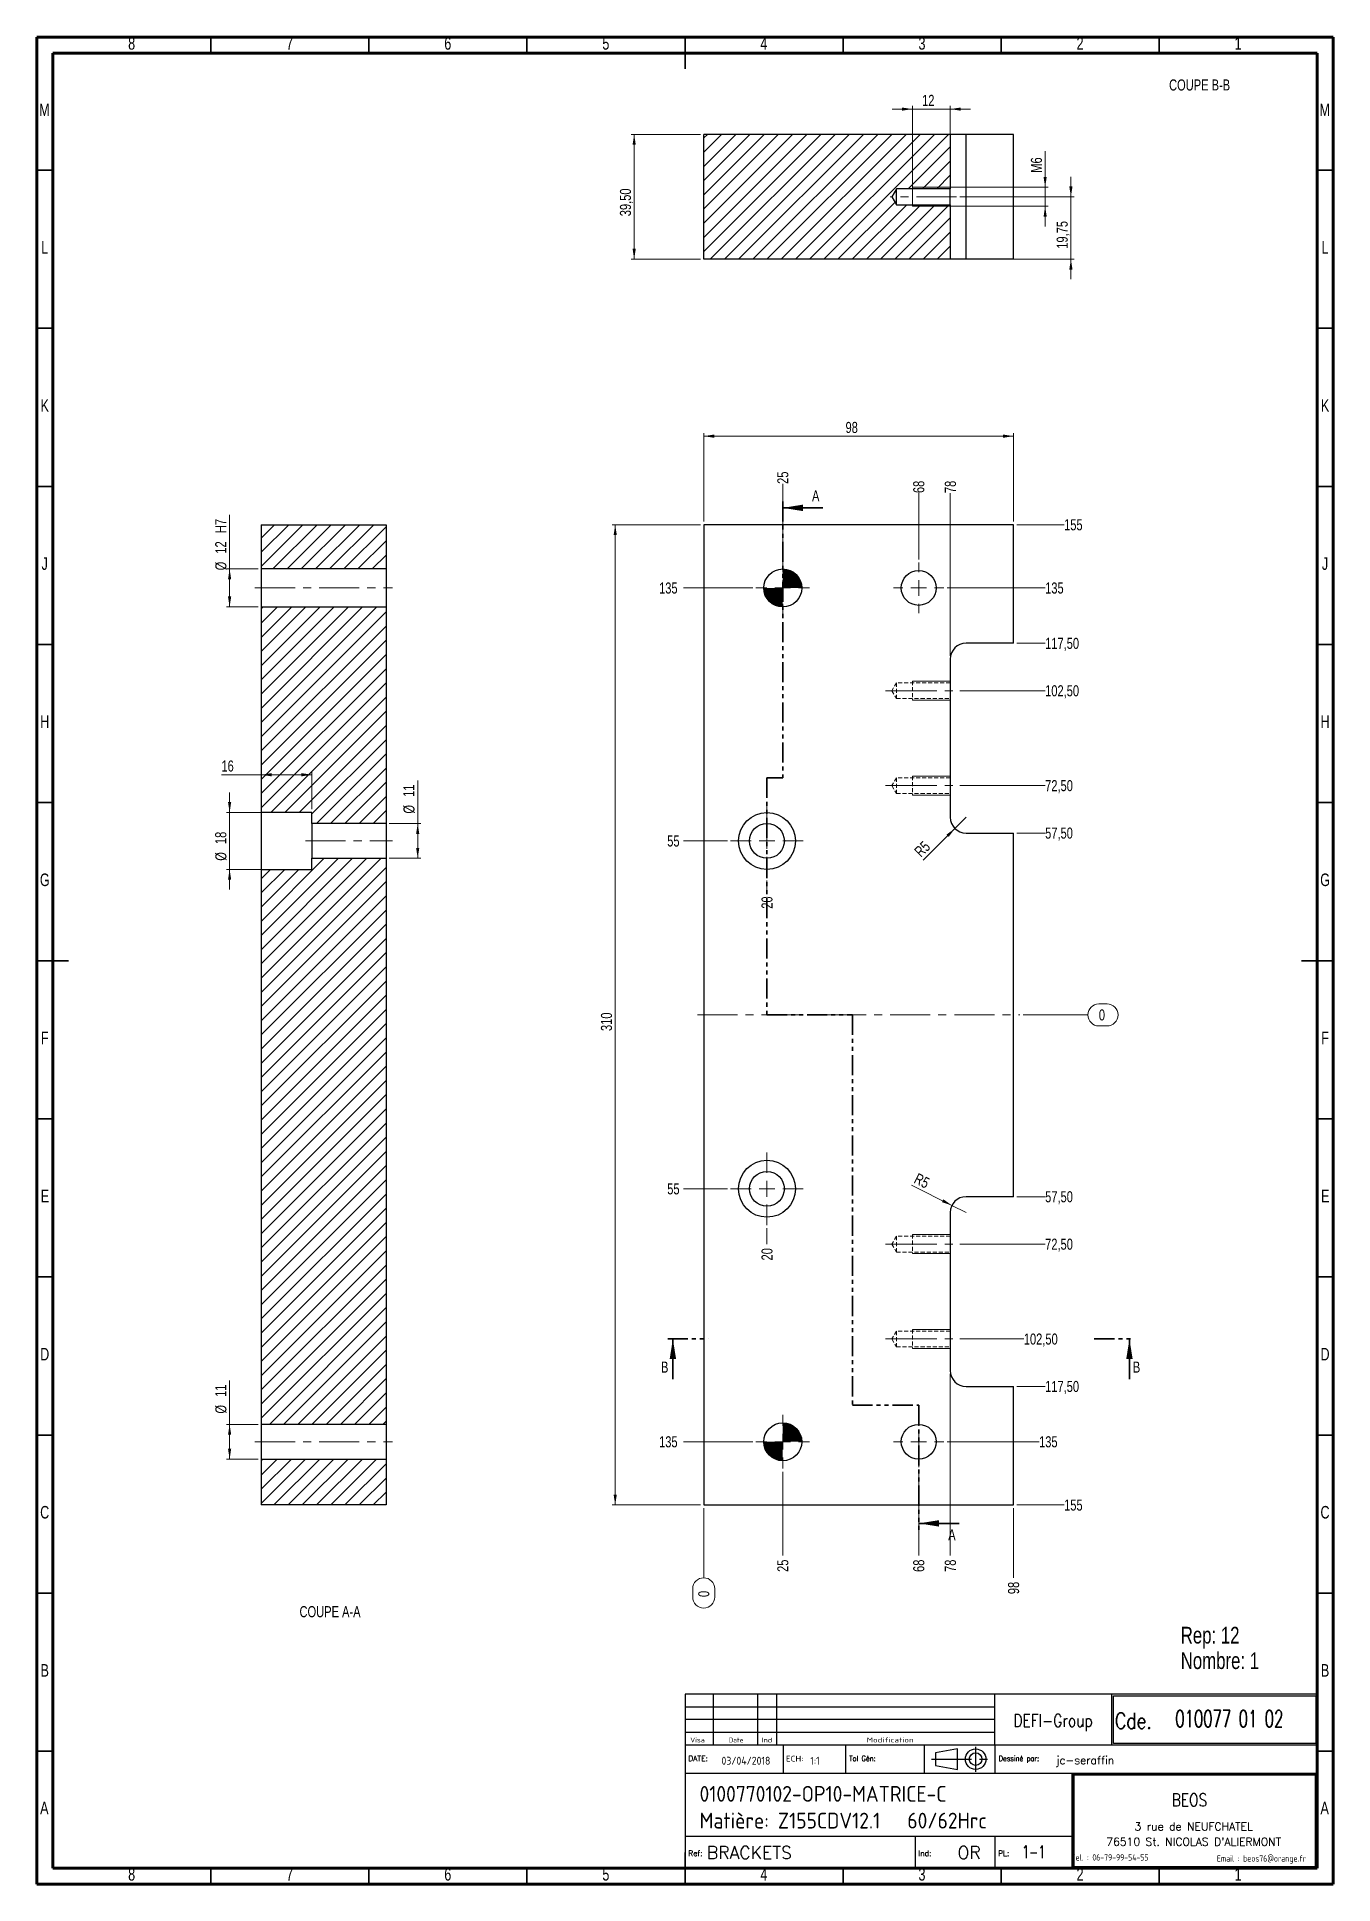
# Model space of a CAD drawing. Header units: millimetres. Extents: x 5 to 415, y 5 to 589.
import ezdxf

# ---------------------------------------------------------------- set-up
doc = ezdxf.new("R2010")
doc.units = ezdxf.units.MM
for name, pattern in [('CENTERX2', [20.32, 12.7, -2.54, 2.54, -2.54]), ('HIDDEN', [1.905, 1.27, -0.635]), ('PHANTOM', [12.7, 6.35, -1.27, 1.27, -1.27, 1.27, -1.27])]:
    doc.linetypes.add(name, pattern=pattern)
doc.layers.add('DIMENSIONS', color=176, linetype='Continuous')
doc.styles.add('SLDTEXTSTYLE0', font='TXT', dxfattribs={"width": 0.75})
doc.styles.add('SLDTEXTSTYLE1', font='ISOCP')
doc.styles.add('SLDTEXTSTYLE10', font='ISOCP', dxfattribs={"width": 1.147311})
doc.styles.add('SLDTEXTSTYLE11', font='ISOCP', dxfattribs={"width": 1.385904})
doc.styles.add('SLDTEXTSTYLE12', font='ISOCP', dxfattribs={"width": 1.246461})
doc.styles.add('SLDTEXTSTYLE13', font='ROMAND')
doc.styles.add('SLDTEXTSTYLE2', font='ROMANT', dxfattribs={"width": 0.8})
doc.styles.add('SLDTEXTSTYLE3', font='ISOCP', dxfattribs={"width": 0.8})
doc.styles.add('SLDTEXTSTYLE4', font='ROMANS', dxfattribs={"width": 0.8})
doc.styles.add('SLDTEXTSTYLE5', font='ROMANT')
doc.styles.add('SLDTEXTSTYLE6', font='ROMANS')
doc.styles.add('SLDTEXTSTYLE7', font='ROMANT', dxfattribs={"width": 0.65})
doc.styles.add('SLDTEXTSTYLE8', font='ISOCP', dxfattribs={"width": 1.446157})
doc.styles.add('SLDTEXTSTYLE9', font='ISOCP', dxfattribs={"width": 1.294402})
doc.dimstyles.new('SLDDIMSTYLE0', dxfattribs={"dimtxt": 3.5, "dimasz": 3.302, "dimexe": 0, "dimexo": 0.0625, "dimgap": 0.875, "dimtad": 0, "dimtih": 1, "dimtoh": 1, "dimdec": 0, "dimrnd": 1e-09, "dimdsep": 46, "dimtxsty": 'SLDTEXTSTYLE0', "dimblk1": 'NONE', "dimblk2": 'NONE', "dimsah": 1, "dimcen": 0.09, "dimadec": 0, "dimazin": 2, "dimtfac": 1, "dimtdec": 0, "dimtofl": 0, "dimtmove": 0, "dimatfit": 3, "dimldrblk": 'NONE', "dimfxl": 1, "dimfrac": 2, "dimtolj": 1, "dimtzin": 12, "dimarcsym": 0})
doc.dimstyles.new('SLDDIMSTYLE1', dxfattribs={"dimtxt": 3.5, "dimasz": 3.302, "dimexe": 0, "dimexo": 0.0625, "dimgap": 0.875, "dimtad": 0, "dimtih": 1, "dimtoh": 1, "dimrnd": 1e-09, "dimzin": 12, "dimdsep": 46, "dimtxsty": 'SLDTEXTSTYLE0', "dimblk1": 'NONE', "dimblk2": 'NONE', "dimsah": 1, "dimcen": 0.09, "dimadec": 0, "dimazin": 3, "dimtfac": 1, "dimtofl": 0, "dimtmove": 0, "dimatfit": 3, "dimldrblk": 'NONE', "dimfxl": 1, "dimfrac": 2, "dimtolj": 1, "dimtzin": 12, "dimarcsym": 0})
doc.dimstyles.new('SLDDIMSTYLE2', dxfattribs={"dimtxt": 3.5, "dimasz": 3.302, "dimexe": 0, "dimexo": 0.0625, "dimgap": 0.875, "dimtad": 1, "dimrnd": 1e-09, "dimzin": 12, "dimdsep": 46, "dimtxsty": 'SLDTEXTSTYLE0', "dimsah": 1, "dimcen": 0.09, "dimadec": 0, "dimazin": 3, "dimtfac": 1, "dimtofl": 0, "dimtmove": 0, "dimatfit": 3, "dimfxl": 1, "dimfrac": 2, "dimtolj": 1, "dimtzin": 12, "dimarcsym": 0})
doc.dimstyles.new('SLDDIMSTYLE3', dxfattribs={"dimtxt": 3.5, "dimasz": 3.302, "dimexe": 0, "dimexo": 0.0625, "dimgap": 0.875, "dimtad": 1, "dimrnd": 1e-09, "dimzin": 12, "dimdsep": 46, "dimtxsty": 'SLDTEXTSTYLE0', "dimsah": 1, "dimcen": 0, "dimadec": 0, "dimazin": 3, "dimtfac": 1, "dimtofl": 0, "dimtmove": 0, "dimatfit": 3, "dimfxl": 1, "dimfrac": 2, "dimtolj": 1, "dimtzin": 12, "dimarcsym": 0})
doc.dimstyles.new('SLDDIMSTYLE4', dxfattribs={"dimtxt": 3.5, "dimasz": 3.302, "dimexe": 0, "dimexo": 0.0625, "dimgap": 0.875, "dimtad": 1, "dimrnd": 1e-09, "dimzin": 12, "dimdsep": 46, "dimtxsty": 'SLDTEXTSTYLE0', "dimsah": 1, "dimcen": 0.09, "dimadec": 0, "dimazin": 3, "dimtfac": 1, "dimtmove": 0, "dimatfit": 0, "dimfxl": 1, "dimfrac": 2, "dimtolj": 1, "dimtzin": 12, "dimarcsym": 0})

msp = doc.modelspace()

# ---------------------------------------------------------------- texts
at = {"color": 7, "linetype": 'Continuous', "lineweight": 0, "attachment_point": 2, "style": 'SLDTEXTSTYLE0'}
for s, insert, char_height in [('8', (34.96, 589.06), 3.969), ('7', (84.96, 589.06), 3.969), ('6', (134.96, 589.06), 3.969), ('5', (184.96, 589.06), 3.969), ('4', (234.96, 589.06), 3.969), ('3', (284.96, 589.06), 3.969), ('2', (334.96, 589.06), 3.969), ('1', (384.96, 589.06), 3.969), ('COUPE B-B', (372.782, 575.684), 3.5), ('M', (7.362, 568.06), 3.969), ('M', (412.362, 568.06), 3.969), ('L', (7.455, 524.56), 3.969), ('L', (412.455, 524.56), 3.969), ('K', (7.489, 474.56), 3.969), ('K', (412.489, 474.56), 3.969), ('J', (7.465, 424.56), 3.969), ('J', (412.465, 424.56), 3.969), ('H', (7.49, 374.56), 3.969), ('H', (412.49, 374.56), 3.969), ('G', (7.487, 324.56), 3.969), ('G', (412.487, 324.56), 3.969), ('F', (7.458, 274.56), 3.969), ('F', (412.458, 274.56), 3.969), ('E', (7.508, 224.56), 3.969), ('E', (412.508, 224.56), 3.969), ('D', (7.453, 174.56), 3.969), ('D', (412.453, 174.56), 3.969), ('C', (7.459, 124.56), 3.969), ('C', (412.459, 124.56), 3.969), ('COUPE A-A', (97.718, 92.888), 3.5), ('B', (7.471, 74.56), 3.969), ('B', (412.471, 74.56), 3.969), ('A', (7.34, 31.06), 3.969), ('A', (412.34, 31.06), 3.969), ('8', (34.96, 10.06), 3.969), ('7', (84.96, 10.06), 3.969), ('6', (134.96, 10.06), 3.969), ('5', (184.96, 10.06), 3.969), ('4', (234.96, 10.06), 3.969), ('3', (284.96, 10.06), 3.969), ('2', (334.96, 10.06), 3.969), ('1', (384.96, 10.06), 3.969)]:
    msp.add_mtext(s, dxfattribs=dict(at, insert=insert, char_height=char_height))
at = {"color": 7, "linetype": 'Continuous', "char_height": 3.5, "attachment_point": 1, "style": 'SLDTEXTSTYLE0'}
for s, insert in [('A', (250.181, 445.747)), ('B', (202.422, 170.22)), ('B', (351.658, 170.22)), ('A', (293.259, 117.21))]:
    msp.add_mtext(s, dxfattribs=dict(at, insert=insert))
at = {"layer": 'DIMENSIONS'}
for s, insert, char_height, attachment_point, style in [('DEFI-Group', (326.42, 58.701), 4, 2, 'SLDTEXTSTYLE2'), ('Cde.', (346, 59.126), 5, 1, 'SLDTEXTSTYLE2'), ('010077 01 02', (365.078, 59.94), 5.29167, 1, 'SLDTEXTSTYLE7'), ('Visa', (211.655, 51.348), 1.5671, 1, 'SLDTEXTSTYLE12'), ('Date', (223.824, 51.283), 1.4924, 1, 'SLDTEXTSTYLE10'), ('Ind', (234.254, 51.283), 1.4924, 1, 'SLDTEXTSTYLE11'), ('Modification', (267.489, 51.348), 1.56705, 1, 'SLDTEXTSTYLE8'), ('DATE:', (211.034, 45.598), 1.7277, 1, 'SLDTEXTSTYLE6'), ('03/04/2018', (221.533, 45.253), 2.5, 1, 'SLDTEXTSTYLE1'), ('ECH:', (241.911, 45.56), 1.8141, 1, 'SLDTEXTSTYLE9'), ('1:1', (249.62, 45.24), 2.5, 1, 'SLDTEXTSTYLE1'), ('Tol Gén:', (261.952, 45.598), 1.7277, 1, 'SLDTEXTSTYLE4'), ('Dessiné par:', (309.221, 45.598), 1.72768, 1, 'SLDTEXTSTYLE4'), ('jc-seraffin', (327.355, 45.42), 2.5, 1, 'SLDTEXTSTYLE5'), ('0100770102-OP10-MATRICE-C', (214.603, 36.024), 5, 1, 'SLDTEXTSTYLE1'), ('BEOS', (369.571, 33.595), 4, 2, 'SLDTEXTSTYLE2'), ('Matière: Z155CDV12.1   60/62Hrc', (214.603, 27.564), 5, 1, 'SLDTEXTSTYLE1'), ('3 rue de NEUFCHATEL', (370.909, 24.448), 2.5, 2, 'SLDTEXTSTYLE13'), ("76510 St. NICOLAS D'ALIERMONT", (370.903, 19.623), 2.5, 2, 'SLDTEXTSTYLE13'), ('Ref:', (211.034, 15.598), 1.7277, 1, 'SLDTEXTSTYLE6'), ('BRACKETS', (216.904, 16.951), 4, 1, 'SLDTEXTSTYLE5'), ('Ind:', (283.826, 15.598), 1.7277, 1, 'SLDTEXTSTYLE6'), ('OR', (296.194, 16.951), 4, 1, 'SLDTEXTSTYLE5'), ('PL:', (309.034, 15.598), 1.7277, 1, 'SLDTEXTSTYLE6'), ('1-1', (316.651, 17.173), 4, 1, 'SLDTEXTSTYLE7'), ('Tel. : 06-79-99-54-55', (344.36, 14.429), 2, 2, 'SLDTEXTSTYLE3'), ('Email : beos76@orange.fr', (392.372, 14.097), 2, 2, 'SLDTEXTSTYLE3')]:
    msp.add_mtext(s, dxfattribs=dict(at, insert=insert, char_height=char_height, attachment_point=attachment_point, style=style))

# ---------------------------------------------------------------- blocks, each defined once
blk = doc.blocks.new('SW_NOTE_0')
at = {"color": 0, "linetype": 'Continuous', "lineweight": 0, "char_height": 5.292, "attachment_point": 1, "style": 'SLDTEXTSTYLE0'}
for s, insert in [('Rep: 12', (0, 6.82)), ('Nombre: 1', (0, -1.23))]:
    blk.add_mtext(s, dxfattribs=dict(at, insert=insert))
blk = doc.blocks.new('_D')
at = {"color": 7, "linetype": 'Continuous', "lineweight": 18}
for p, q in [((340.91, 283.36), (343.5, 283.36)), ((316.92, 279.87), (337.42, 279.87)), ((343.5, 276.38), (340.91, 276.38))]:
    blk.add_line(p, q, dxfattribs=at)
for centre, start, end in [((340.91, 279.87), 90, 270), ((343.5, 279.87), 270, 90)]:
    blk.add_arc(centre, 3.49, start, end, dxfattribs=at)
at = {"color": 7, "linetype": 'Continuous', "lineweight": 18, "insert": (340.91, 281.6), "char_height": 3.5, "attachment_point": 1, "style": 'SLDTEXTSTYLE0'}
blk.add_mtext('0', dxfattribs=at)
blk = doc.blocks.new('_None')
blk = doc.blocks.new('_D_1')
at = {"color": 7, "linetype": 'Continuous', "lineweight": 18}
blk.add_line((223.42, 224.87), (209.56, 224.87), dxfattribs=at)
at = {"color": 7, "linetype": 'Continuous', "lineweight": 18, "insert": (204.38, 226.6), "char_height": 3.5, "attachment_point": 1, "style": 'SLDTEXTSTYLE0'}
blk.add_mtext('55', dxfattribs=at)
blk = doc.blocks.new('_D_2')
at = {"color": 7, "linetype": 'Continuous', "lineweight": 18}
blk.add_line((314.92, 222.37), (323.92, 222.37), dxfattribs=at)
at = {"color": 7, "linetype": 'Continuous', "lineweight": 18, "insert": (323.92, 224.1), "char_height": 3.5, "attachment_point": 1, "style": 'SLDTEXTSTYLE0'}
blk.add_mtext('57,50', dxfattribs=at)
blk = doc.blocks.new('_D_3')
at = {"color": 7, "linetype": 'Continuous', "lineweight": 18}
blk.add_line((296.92, 207.37), (323.92, 207.37), dxfattribs=at)
at = {"color": 7, "linetype": 'Continuous', "lineweight": 18, "insert": (323.92, 209.1), "char_height": 3.5, "attachment_point": 1, "style": 'SLDTEXTSTYLE0'}
blk.add_mtext('72,50', dxfattribs=at)
blk = doc.blocks.new('_D_4')
at = {"color": 7, "linetype": 'Continuous', "lineweight": 18}
blk.add_line((296.92, 177.37), (317.17, 177.37), dxfattribs=at)
at = {"color": 7, "linetype": 'Continuous', "lineweight": 18, "insert": (317.17, 179.1), "char_height": 3.5, "attachment_point": 1, "style": 'SLDTEXTSTYLE0'}
blk.add_mtext('102,50', dxfattribs=at)
blk = doc.blocks.new('_D_5')
at = {"color": 7, "linetype": 'Continuous', "lineweight": 18}
blk.add_line((314.92, 162.37), (323.92, 162.37), dxfattribs=at)
at = {"color": 7, "linetype": 'Continuous', "lineweight": 18, "insert": (323.92, 164.1), "char_height": 3.5, "attachment_point": 1, "style": 'SLDTEXTSTYLE0'}
blk.add_mtext('117,50', dxfattribs=at)
blk = doc.blocks.new('_D_6')
at = {"color": 7, "linetype": 'Continuous', "lineweight": 18}
blk.add_line((292.92, 144.87), (322, 144.87), dxfattribs=at)
at = {"color": 7, "linetype": 'Continuous', "lineweight": 18, "insert": (322, 146.6), "char_height": 3.5, "attachment_point": 1, "style": 'SLDTEXTSTYLE0'}
blk.add_mtext('135', dxfattribs=at)
blk = doc.blocks.new('_D_7')
at = {"color": 7, "linetype": 'Continuous', "lineweight": 18}
blk.add_line((231.42, 144.87), (209.56, 144.87), dxfattribs=at)
at = {"color": 7, "linetype": 'Continuous', "lineweight": 18, "insert": (201.8, 146.6), "char_height": 3.5, "attachment_point": 1, "style": 'SLDTEXTSTYLE0'}
blk.add_mtext('135', dxfattribs=at)
blk = doc.blocks.new('_D_8')
at = {"color": 7, "linetype": 'Continuous', "lineweight": 18}
blk.add_line((314.92, 124.87), (329.92, 124.87), dxfattribs=at)
at = {"color": 7, "linetype": 'Continuous', "lineweight": 18, "insert": (329.92, 126.6), "char_height": 3.5, "attachment_point": 1, "style": 'SLDTEXTSTYLE0'}
blk.add_mtext('155', dxfattribs=at)
blk = doc.blocks.new('_D_9')
at = {"color": 7, "linetype": 'Continuous', "lineweight": 18}
blk.add_line((223.42, 334.87), (209.56, 334.87), dxfattribs=at)
at = {"color": 7, "linetype": 'Continuous', "lineweight": 18, "insert": (204.38, 336.6), "char_height": 3.5, "attachment_point": 1, "style": 'SLDTEXTSTYLE0'}
blk.add_mtext('55', dxfattribs=at)
blk = doc.blocks.new('_D_10')
at = {"color": 7, "linetype": 'Continuous', "lineweight": 18}
blk.add_line((314.92, 337.37), (323.92, 337.37), dxfattribs=at)
at = {"color": 7, "linetype": 'Continuous', "lineweight": 18, "insert": (323.92, 339.1), "char_height": 3.5, "attachment_point": 1, "style": 'SLDTEXTSTYLE0'}
blk.add_mtext('57,50', dxfattribs=at)
blk = doc.blocks.new('_D_11')
at = {"color": 7, "linetype": 'Continuous', "lineweight": 18}
blk.add_line((296.92, 352.37), (323.92, 352.37), dxfattribs=at)
at = {"color": 7, "linetype": 'Continuous', "lineweight": 18, "insert": (323.92, 354.1), "char_height": 3.5, "attachment_point": 1, "style": 'SLDTEXTSTYLE0'}
blk.add_mtext('72,50', dxfattribs=at)
blk = doc.blocks.new('_D_12')
at = {"color": 7, "linetype": 'Continuous', "lineweight": 18}
blk.add_line((296.92, 382.37), (323.92, 382.37), dxfattribs=at)
at = {"color": 7, "linetype": 'Continuous', "lineweight": 18, "insert": (323.92, 384.1), "char_height": 3.5, "attachment_point": 1, "style": 'SLDTEXTSTYLE0'}
blk.add_mtext('102,50', dxfattribs=at)
blk = doc.blocks.new('_D_13')
at = {"color": 7, "linetype": 'Continuous', "lineweight": 18}
blk.add_line((314.92, 397.37), (323.92, 397.37), dxfattribs=at)
at = {"color": 7, "linetype": 'Continuous', "lineweight": 18, "insert": (323.92, 399.1), "char_height": 3.5, "attachment_point": 1, "style": 'SLDTEXTSTYLE0'}
blk.add_mtext('117,50', dxfattribs=at)
blk = doc.blocks.new('_D_14')
at = {"color": 7, "linetype": 'Continuous', "lineweight": 18}
blk.add_line((231.42, 414.87), (209.56, 414.87), dxfattribs=at)
at = {"color": 7, "linetype": 'Continuous', "lineweight": 18, "insert": (201.8, 416.6), "char_height": 3.5, "attachment_point": 1, "style": 'SLDTEXTSTYLE0'}
blk.add_mtext('135', dxfattribs=at)
blk = doc.blocks.new('_D_15')
at = {"color": 7, "linetype": 'Continuous', "lineweight": 18}
blk.add_line((292.92, 414.87), (323.92, 414.87), dxfattribs=at)
at = {"color": 7, "linetype": 'Continuous', "lineweight": 18, "insert": (323.92, 416.6), "char_height": 3.5, "attachment_point": 1, "style": 'SLDTEXTSTYLE0'}
blk.add_mtext('135', dxfattribs=at)
blk = doc.blocks.new('_D_16')
at = {"color": 7, "linetype": 'Continuous', "lineweight": 18}
blk.add_line((314.92, 434.87), (329.92, 434.87), dxfattribs=at)
at = {"color": 7, "linetype": 'Continuous', "lineweight": 18, "insert": (329.92, 436.6), "char_height": 3.5, "attachment_point": 1, "style": 'SLDTEXTSTYLE0'}
blk.add_mtext('155', dxfattribs=at)
blk = doc.blocks.new('_D_17')
at = {"color": 7, "linetype": 'Continuous', "lineweight": 18}
for p, q in [((215.92, 123.87), (215.92, 101.85)), ((212.43, 95.77), (212.43, 98.36)), ((219.41, 98.36), (219.41, 95.77))]:
    blk.add_line(p, q, dxfattribs=at)
for centre, start, end in [((215.92, 98.36), 0, 180), ((215.92, 95.77), 180, 0)]:
    blk.add_arc(centre, 3.49, start, end, dxfattribs=at)
at = {"color": 7, "linetype": 'Continuous', "lineweight": 18, "insert": (214.19, 95.77), "char_height": 3.5, "attachment_point": 1, "rotation": 90, "style": 'SLDTEXTSTYLE0'}
blk.add_mtext('0', dxfattribs=at)
blk = doc.blocks.new('_D_18')
at = {"color": 7, "linetype": 'Continuous', "lineweight": 18}
blk.add_line((235.92, 212.37), (235.92, 207.37), dxfattribs=at)
at = {"color": 7, "linetype": 'Continuous', "lineweight": 18, "insert": (234.19, 202.2), "char_height": 3.5, "attachment_point": 1, "rotation": 90, "style": 'SLDTEXTSTYLE0'}
blk.add_mtext('20', dxfattribs=at)
blk = doc.blocks.new('_D_19')
at = {"color": 7, "linetype": 'Continuous', "lineweight": 18}
blk.add_line((235.92, 322.37), (235.92, 318.6), dxfattribs=at)
at = {"color": 7, "linetype": 'Continuous', "lineweight": 18, "insert": (234.19, 313.43), "char_height": 3.5, "attachment_point": 1, "rotation": 90, "style": 'SLDTEXTSTYLE0'}
blk.add_mtext('20', dxfattribs=at)
blk = doc.blocks.new('_D_20')
at = {"color": 7, "linetype": 'Continuous', "lineweight": 18}
blk.add_line((240.92, 135.37), (240.92, 108.87), dxfattribs=at)
at = {"color": 7, "linetype": 'Continuous', "lineweight": 18, "insert": (239.19, 103.7), "char_height": 3.5, "attachment_point": 1, "rotation": 90, "style": 'SLDTEXTSTYLE0'}
blk.add_mtext('25', dxfattribs=at)
blk = doc.blocks.new('_D_21')
at = {"color": 7, "linetype": 'Continuous', "lineweight": 18}
blk.add_line((240.92, 424.37), (240.92, 447.77), dxfattribs=at)
at = {"color": 7, "linetype": 'Continuous', "lineweight": 18, "insert": (239.19, 447.77), "char_height": 3.5, "attachment_point": 1, "rotation": 90, "style": 'SLDTEXTSTYLE0'}
blk.add_mtext('25', dxfattribs=at)
blk = doc.blocks.new('_D_22')
at = {"color": 7, "linetype": 'Continuous', "lineweight": 18}
blk.add_line((283.92, 135.87), (283.92, 108.87), dxfattribs=at)
at = {"color": 7, "linetype": 'Continuous', "lineweight": 18, "insert": (282.19, 103.7), "char_height": 3.5, "attachment_point": 1, "rotation": 90, "style": 'SLDTEXTSTYLE0'}
blk.add_mtext('68', dxfattribs=at)
blk = doc.blocks.new('_D_23')
at = {"color": 7, "linetype": 'Continuous', "lineweight": 18}
blk.add_line((283.92, 423.87), (283.92, 444.87), dxfattribs=at)
at = {"color": 7, "linetype": 'Continuous', "lineweight": 18, "insert": (282.19, 444.87), "char_height": 3.5, "attachment_point": 1, "rotation": 90, "style": 'SLDTEXTSTYLE0'}
blk.add_mtext('68', dxfattribs=at)
blk = doc.blocks.new('_D_24')
at = {"color": 7, "linetype": 'Continuous', "lineweight": 18}
blk.add_line((293.92, 166.37), (293.92, 108.87), dxfattribs=at)
at = {"color": 7, "linetype": 'Continuous', "lineweight": 18, "insert": (292.19, 103.7), "char_height": 3.5, "attachment_point": 1, "rotation": 90, "style": 'SLDTEXTSTYLE0'}
blk.add_mtext('78', dxfattribs=at)
blk = doc.blocks.new('_D_25')
at = {"color": 7, "linetype": 'Continuous', "lineweight": 18}
blk.add_line((293.92, 393.37), (293.92, 444.87), dxfattribs=at)
at = {"color": 7, "linetype": 'Continuous', "lineweight": 18, "insert": (292.19, 444.87), "char_height": 3.5, "attachment_point": 1, "rotation": 90, "style": 'SLDTEXTSTYLE0'}
blk.add_mtext('78', dxfattribs=at)
blk = doc.blocks.new('_D_26')
at = {"color": 7, "linetype": 'Continuous', "lineweight": 18}
blk.add_line((313.92, 123.87), (313.92, 101.85), dxfattribs=at)
at = {"color": 7, "linetype": 'Continuous', "lineweight": 18, "insert": (312.19, 96.68), "char_height": 3.5, "attachment_point": 1, "rotation": 90, "style": 'SLDTEXTSTYLE0'}
blk.add_mtext('98', dxfattribs=at)
blk = doc.blocks.new('_D_27')
at = {"color": 7, "linetype": 'Continuous', "lineweight": 18}
for p, q in [((215.92, 435.87), (215.92, 463.87)), ((313.92, 462.87), (215.92, 462.87)), ((313.92, 435.87), (313.92, 463.87))]:
    blk.add_line(p, q, dxfattribs=at)
for points in [[(215.92, 462.87), (219.23, 462.36), (219.23, 463.38)], [(313.92, 462.87), (310.62, 463.38), (310.62, 462.36)]]:
    blk.add_solid(points, dxfattribs=at)
at = {"color": 7, "linetype": 'Continuous', "lineweight": 18, "insert": (260.78, 467.38), "char_height": 3.5, "attachment_point": 1, "style": 'SLDTEXTSTYLE0'}
blk.add_mtext('98', dxfattribs=at)
blk = doc.blocks.new('_D_28')
at = {"color": 7, "linetype": 'Continuous', "lineweight": 18}
for p, q in [((214.92, 434.87), (186.92, 434.87)), ((187.92, 434.87), (187.92, 124.87)), ((214.92, 124.87), (186.92, 124.87))]:
    blk.add_line(p, q, dxfattribs=at)
for points in [[(187.92, 434.87), (187.42, 431.57), (188.43, 431.57)], [(187.92, 124.87), (188.43, 128.17), (187.42, 128.17)]]:
    blk.add_solid(points, dxfattribs=at)
at = {"color": 7, "linetype": 'Continuous', "lineweight": 18, "insert": (183.41, 274.76), "char_height": 3.5, "attachment_point": 1, "rotation": 90, "style": 'SLDTEXTSTYLE0'}
blk.add_mtext('310', dxfattribs=at)
blk = doc.blocks.new('_D_29')
at = {"color": 7, "linetype": 'Continuous', "lineweight": 18}
for q in [(285.37, 328.82), (298.92, 342.37)]:
    blk.add_line((295.39, 338.83), q, dxfattribs=at)
blk.add_solid([(295.39, 338.83), (292.69, 336.86), (293.41, 336.14)], dxfattribs=at)
at = {"color": 7, "linetype": 'Continuous', "lineweight": 18, "insert": (282.21, 331.98), "char_height": 3.5, "attachment_point": 1, "rotation": 45, "style": 'SLDTEXTSTYLE0'}
blk.add_mtext('R5', dxfattribs=at)
blk = doc.blocks.new('_D_30')
at = {"color": 7, "linetype": 'Continuous', "lineweight": 18}
for q in [(281.7, 225.98), (298.92, 217.37)]:
    blk.add_line((294.45, 219.61), q, dxfattribs=at)
blk.add_solid([(294.45, 219.61), (291.73, 221.54), (291.27, 220.63)], dxfattribs=at)
at = {"color": 7, "linetype": 'Continuous', "lineweight": 18, "insert": (283.7, 229.98), "char_height": 3.5, "attachment_point": 1, "rotation": 333.43495, "style": 'SLDTEXTSTYLE0'}
blk.add_mtext('R5', dxfattribs=at)
blk = doc.blocks.new('SW_CENTERMARKSYMBOL_0')
at = {"color": 0, "linetype": 'Continuous', "lineweight": 0}
for p, q in [((0, 5), (0, 8.5)), ((-5, 0), (-8.5, 0)), ((0, 0), (-2.5, 0)), ((0, 0), (0, 2.5)), ((0, 0), (0, -2.5)), ((0, 0), (2.5, 0)), ((5, 0), (8.5, 0)), ((0, -5), (0, -8.5))]:
    blk.add_line(p, q, dxfattribs=at)
blk = doc.blocks.new('SW_CENTERMARKSYMBOL_1')
at = {"color": 0, "linetype": 'Continuous', "lineweight": 0}
for p, q in [((0, 5), (0, 8)), ((-5, 0), (-8, 0)), ((0, 0), (-2.5, 0)), ((0, 0), (0, 2.5)), ((0, 0), (0, -2.5)), ((0, 0), (2.5, 0)), ((5, 0), (8, 0)), ((0, -5), (0, -8))]:
    blk.add_line(p, q, dxfattribs=at)
blk = doc.blocks.new('SW_CENTERMARKSYMBOL_2')
at = {"color": 0, "linetype": 'Continuous', "lineweight": 0}
for p, q in [((0, 5), (0, 8)), ((-5, 0), (-8, 0)), ((0, 0), (-2.5, 0)), ((0, 0), (0, 2.5)), ((0, 0), (0, -2.5)), ((0, 0), (2.5, 0)), ((5, 0), (8, 0)), ((0, -5), (0, -8))]:
    blk.add_line(p, q, dxfattribs=at)
blk = doc.blocks.new('SW_CENTERMARKSYMBOL_3')
at = {"color": 0, "linetype": 'Continuous', "lineweight": 0}
for p, q in [((0, 5), (0, 8.5)), ((-5, 0), (-8.5, 0)), ((0, 0), (-2.5, 0)), ((0, 0), (0, 2.5)), ((0, 0), (0, -2.5)), ((0, 0), (2.5, 0)), ((5, 0), (8.5, 0)), ((0, -5), (0, -8.5))]:
    blk.add_line(p, q, dxfattribs=at)
blk = doc.blocks.new('SW_CENTERMARKSYMBOL_4')
at = {"color": 0, "linetype": 'Continuous', "lineweight": 0}
for p, q in [((0, 5), (0, 11.5)), ((-5, 0), (-11.5, 0)), ((0, 0), (-2.5, 0)), ((0, 0), (0, 2.5)), ((0, 0), (0, -2.5)), ((0, 0), (2.5, 0)), ((5, 0), (11.5, 0)), ((0, -5), (0, -11.5))]:
    blk.add_line(p, q, dxfattribs=at)
blk = doc.blocks.new('SW_CENTERMARKSYMBOL_5')
at = {"color": 0, "linetype": 'Continuous', "lineweight": 0}
for p, q in [((0, 5), (0, 11.5)), ((-5, 0), (-11.5, 0)), ((0, 0), (-2.5, 0)), ((0, 0), (0, 2.5)), ((0, 0), (0, -2.5)), ((0, 0), (2.5, 0)), ((5, 0), (11.5, 0)), ((0, -5), (0, -11.5))]:
    blk.add_line(p, q, dxfattribs=at)
blk = doc.blocks.new('SW_DOWELSYMBOL_0')
at = {"linetype": 'Continuous', "lineweight": 0}
h = blk.add_hatch(color=0, dxfattribs=at)
edge = h.paths.add_edge_path(flags=0)
edge.add_arc((0, 0), 6, 0, 90)
edge.add_line((0, 6), (0, 0))
edge.add_line((0, 0), (6, 0))
h = blk.add_hatch(color=0, dxfattribs=at)
edge = h.paths.add_edge_path(flags=0)
edge.add_arc((0, 0), 6, 180, 270)
edge.add_line((0, -6), (0, 0))
edge.add_line((0, 0), (-6, 0))
at = {"color": 0, "linetype": 'Continuous', "lineweight": 0}
blk.add_circle((0, 0), 6, dxfattribs=at)
blk = doc.blocks.new('SW_DOWELSYMBOL_1')
at = {"linetype": 'Continuous', "lineweight": 0}
h = blk.add_hatch(color=0, dxfattribs=at)
edge = h.paths.add_edge_path(flags=0)
edge.add_arc((0, 0), 6, 0, 90)
edge.add_line((0, 6), (0, 0))
edge.add_line((0, 0), (6, 0))
h = blk.add_hatch(color=0, dxfattribs=at)
edge = h.paths.add_edge_path(flags=0)
edge.add_arc((0, 0), 6, 180, 270)
edge.add_line((0, -6), (0, 0))
edge.add_line((0, 0), (-6, 0))
at = {"color": 0, "linetype": 'Continuous', "lineweight": 0}
blk.add_circle((0, 0), 6, dxfattribs=at)
blk = doc.blocks.new('_D_31')
at = {"color": 7, "linetype": 'Continuous', "lineweight": 18}
for p, q in [((65.95, 420.87), (65.95, 437.96)), ((74.95, 420.87), (64.95, 420.87)), ((65.95, 420.87), (65.95, 408.87)), ((74.95, 408.87), (64.95, 408.87))]:
    blk.add_line(p, q, dxfattribs=at)
for points in [[(65.95, 420.87), (65.44, 417.57), (66.45, 417.57)], [(65.95, 408.87), (66.45, 412.17), (65.44, 412.17)]]:
    blk.add_solid(points, dxfattribs=at)
at = {"color": 7, "linetype": 'Continuous', "lineweight": 18, "char_height": 3.5, "attachment_point": 1, "rotation": 90, "style": 'SLDTEXTSTYLE0'}
for s, insert in [('H7', (61.38, 432.21)), ('12', (61.38, 425.72)), ('%%c', (61.43, 420.44))]:
    blk.add_mtext(s, dxfattribs=dict(at, insert=insert))
blk = doc.blocks.new('_D_32')
at = {"color": 7, "linetype": 'Continuous', "lineweight": 18}
for p, q in [((75.95, 344.87), (75.95, 356.8)), ((91.95, 344.87), (91.95, 356.8)), ((75.95, 355.8), (63.36, 355.8)), ((91.95, 355.8), (75.95, 355.8))]:
    blk.add_line(p, q, dxfattribs=at)
for points in [[(75.95, 355.8), (79.25, 355.29), (79.25, 356.31)], [(91.95, 355.8), (88.64, 356.31), (88.64, 355.29)]]:
    blk.add_solid(points, dxfattribs=at)
at = {"color": 7, "linetype": 'Continuous', "lineweight": 18, "insert": (63.36, 360.31), "char_height": 3.5, "attachment_point": 1, "style": 'SLDTEXTSTYLE0'}
blk.add_mtext('16', dxfattribs=at)
blk = doc.blocks.new('_D_33')
at = {"color": 7, "linetype": 'Continuous', "lineweight": 18}
for p, q in [((65.95, 343.87), (65.95, 350.22)), ((90.95, 343.87), (64.95, 343.87)), ((65.95, 343.87), (65.95, 325.87)), ((90.95, 325.87), (64.95, 325.87)), ((65.95, 325.87), (65.95, 319.52))]:
    blk.add_line(p, q, dxfattribs=at)
for points in [[(65.95, 343.87), (66.45, 347.17), (65.44, 347.17)], [(65.95, 325.87), (65.44, 322.57), (66.45, 322.57)]]:
    blk.add_solid(points, dxfattribs=at)
at = {"color": 7, "linetype": 'Continuous', "lineweight": 18, "char_height": 3.5, "attachment_point": 1, "rotation": 90, "style": 'SLDTEXTSTYLE0'}
for s, insert in [('18', (61.38, 333.88)), ('%%c', (61.43, 328.6))]:
    blk.add_mtext(s, dxfattribs=dict(at, insert=insert))
blk = doc.blocks.new('_D_34')
at = {"color": 7, "linetype": 'Continuous', "lineweight": 18}
for p, q in [((125.45, 340.37), (125.45, 353.97)), ((116.45, 340.37), (126.45, 340.37)), ((125.45, 340.37), (125.45, 329.37)), ((116.45, 329.37), (126.45, 329.37))]:
    blk.add_line(p, q, dxfattribs=at)
for points in [[(125.45, 340.37), (124.94, 337.07), (125.95, 337.07)], [(125.45, 329.37), (125.95, 332.67), (124.94, 332.67)]]:
    blk.add_solid(points, dxfattribs=at)
at = {"color": 7, "linetype": 'Continuous', "lineweight": 18, "char_height": 3.5, "attachment_point": 1, "rotation": 90, "style": 'SLDTEXTSTYLE0'}
for s, insert in [('11', (120.88, 348.8)), ('%%c', (120.93, 343.52))]:
    blk.add_mtext(s, dxfattribs=dict(at, insert=insert))
blk = doc.blocks.new('_D_35')
at = {"color": 7, "linetype": 'Continuous', "lineweight": 18}
for p, q in [((65.95, 150.37), (65.95, 164.23)), ((74.95, 150.37), (64.95, 150.37)), ((65.95, 150.37), (65.95, 139.37)), ((74.95, 139.37), (64.95, 139.37))]:
    blk.add_line(p, q, dxfattribs=at)
for points in [[(65.95, 150.37), (65.44, 147.07), (66.45, 147.07)], [(65.95, 139.37), (66.45, 142.67), (65.44, 142.67)]]:
    blk.add_solid(points, dxfattribs=at)
at = {"color": 7, "linetype": 'Continuous', "lineweight": 18, "char_height": 3.5, "attachment_point": 1, "rotation": 90, "style": 'SLDTEXTSTYLE0'}
for s, insert in [('11', (61.38, 159.06)), ('%%c', (61.43, 153.78))]:
    blk.add_mtext(s, dxfattribs=dict(at, insert=insert))
blk = doc.blocks.new('_D_36')
at = {"color": 7, "linetype": 'Continuous', "lineweight": 18}
for p, q in [((214.92, 558.32), (192.92, 558.32)), ((193.92, 558.32), (193.92, 518.82)), ((214.92, 518.82), (192.92, 518.82))]:
    blk.add_line(p, q, dxfattribs=at)
for points in [[(193.92, 558.32), (193.42, 555.01), (194.43, 555.01)], [(193.92, 518.82), (194.43, 522.12), (193.42, 522.12)]]:
    blk.add_solid(points, dxfattribs=at)
at = {"color": 7, "linetype": 'Continuous', "lineweight": 18, "insert": (189.41, 532.42), "char_height": 3.5, "attachment_point": 1, "rotation": 90, "style": 'SLDTEXTSTYLE0'}
blk.add_mtext('39,50', dxfattribs=at)
blk = doc.blocks.new('_D_37')
at = {"color": 7, "linetype": 'Continuous', "lineweight": 18}
for p, q in [((281.92, 536.57), (281.92, 567.3)), ((293.92, 536.57), (293.92, 567.3)), ((281.92, 566.3), (275.57, 566.3)), ((293.92, 566.3), (281.92, 566.3)), ((293.92, 566.3), (300.27, 566.3))]:
    blk.add_line(p, q, dxfattribs=at)
for points in [[(281.92, 566.3), (278.62, 566.81), (278.62, 565.79)], [(293.92, 566.3), (297.23, 565.79), (297.23, 566.81)]]:
    blk.add_solid(points, dxfattribs=at)
at = {"color": 7, "linetype": 'Continuous', "lineweight": 18, "insert": (285, 570.81), "char_height": 3.5, "attachment_point": 1, "style": 'SLDTEXTSTYLE0'}
blk.add_mtext('12', dxfattribs=at)
blk = doc.blocks.new('_D_38')
at = {"color": 7, "linetype": 'Continuous', "lineweight": 18}
for p, q in [((323.92, 541.57), (323.92, 553.04)), ((282.92, 541.57), (324.92, 541.57)), ((323.92, 541.57), (323.92, 535.57)), ((282.92, 535.57), (324.92, 535.57)), ((323.92, 535.57), (323.92, 529.22))]:
    blk.add_line(p, q, dxfattribs=at)
for points in [[(323.92, 541.57), (324.43, 544.87), (323.42, 544.87)], [(323.92, 535.57), (323.42, 532.26), (324.43, 532.26)]]:
    blk.add_solid(points, dxfattribs=at)
at = {"color": 7, "linetype": 'Continuous', "lineweight": 18, "insert": (319.41, 546.17), "char_height": 3.5, "attachment_point": 1, "rotation": 90, "style": 'SLDTEXTSTYLE0'}
blk.add_mtext('M6', dxfattribs=at)
blk = doc.blocks.new('_D_39')
at = {"color": 7, "linetype": 'Continuous', "lineweight": 18}
for p, q in [((332.07, 538.57), (332.07, 544.92)), ((296.92, 538.57), (333.07, 538.57)), ((332.07, 538.57), (332.07, 518.82)), ((290.42, 518.82), (333.07, 518.82)), ((332.07, 518.82), (332.07, 512.47))]:
    blk.add_line(p, q, dxfattribs=at)
for points in [[(332.07, 538.57), (332.58, 541.87), (331.56, 541.87)], [(332.07, 518.82), (331.56, 515.51), (332.58, 515.51)]]:
    blk.add_solid(points, dxfattribs=at)
at = {"color": 7, "linetype": 'Continuous', "lineweight": 18, "insert": (327.56, 522.13), "char_height": 3.5, "attachment_point": 1, "rotation": 90, "style": 'SLDTEXTSTYLE0'}
blk.add_mtext('19,75', dxfattribs=at)

# ---------------------------------------------------------------- dimensions: what is measured, and where the dimension line sits
at = {"color": 7, "linetype": 'Continuous', "lineweight": 18}
for base, p1, p2, dimstyle, picture, middle in [((281.924, 566.301), (293.924, 535.565), (281.924, 535.565), 'SLDDIMSTYLE4', '_D_37', (287.588, 566.301)), ((215.924, 462.87), (313.924, 434.87), (215.924, 434.87), 'SLDDIMSTYLE2', '_D_27', (263.362, 462.87)), ((75.946, 355.798), (91.946, 343.87), (75.946, 343.87), 'SLDDIMSTYLE2', '_D_32', (65.946, 355.798))]:
    dim = msp.add_linear_dim(base=base, p1=p1, p2=p2, dimstyle=dimstyle, dxfattribs=at)
    dim.commit()
    dim.dimension.update_dxf_attribs({"geometry": picture, "text_midpoint": middle, "dimtype": 160})
for base, p1, p2, dimstyle, picture, middle in [((193.924, 518.815), (215.924, 558.315), (215.924, 518.815), 'SLDDIMSTYLE2', '_D_36', (193.924, 538.239)), ((332.069, 518.815), (295.924, 538.565), (289.424, 518.815), 'SLDDIMSTYLE4', '_D_39', (332.069, 527.95)), ((187.924, 124.87), (215.924, 434.87), (215.924, 124.87), 'SLDDIMSTYLE2', '_D_28', (187.924, 278.642))]:
    dim = msp.add_linear_dim(base=base, p1=p1, p2=p2, angle=90, dimstyle=dimstyle, dxfattribs=at)
    dim.commit()
    dim.dimension.update_dxf_attribs({"geometry": picture, "text_midpoint": middle, "dimtype": 160})
for base, p1, p2, text, dimstyle, picture, middle in [((323.924, 535.565), (281.924, 541.565), (281.924, 535.565), 'M6', 'SLDDIMSTYLE4', '_D_38', (323.924, 549.604)), ((65.946, 408.87), (75.946, 420.87), (75.946, 408.87), '%%c<> H7', 'SLDDIMSTYLE2', '_D_31', (65.946, 429.204)), ((125.446, 329.37), (115.446, 340.37), (115.446, 329.37), '%%c<>', 'SLDDIMSTYLE2', '_D_34', (125.446, 348.749)), ((65.946, 325.87), (91.946, 343.87), (91.946, 325.87), '%%c<>', 'SLDDIMSTYLE4', '_D_33', (65.946, 333.823)), ((65.946, 139.371), (75.946, 150.37), (75.946, 139.371), '%%c<>', 'SLDDIMSTYLE2', '_D_35', (65.946, 159.006))]:
    dim = msp.add_linear_dim(base=base, p1=p1, p2=p2, angle=90, text=text, dimstyle=dimstyle, dxfattribs=at)
    dim.commit()
    dim.dimension.update_dxf_attribs({"geometry": picture, "text_midpoint": middle, "dimtype": 160})
for feature_location, offset, dtype, origin, dimstyle, picture, middle in [((240.924, 423.37), (0, 24.403), 1, (215.924, 124.87), 'SLDDIMSTYLE1', '_D_21', (240.924, 450.359)), ((283.924, 422.87), (0, 22), 1, (215.924, 124.87), 'SLDDIMSTYLE1', '_D_23', (283.924, 447.456)), ((293.924, 392.37), (0, 52.5), 1, (215.924, 124.87), 'SLDDIMSTYLE1', '_D_25', (293.924, 447.456)), ((313.924, 434.87), (16, 0), 0, (315.924, 279.87), 'SLDDIMSTYLE1', '_D_16', (333.803, 434.87)), ((232.424, 414.87), (-22.867, 0), 0, (315.924, 279.87), 'SLDDIMSTYLE1', '_D_14', (205.678, 414.87)), ((291.924, 414.87), (32, 0), 0, (315.924, 279.87), 'SLDDIMSTYLE1', '_D_15', (327.803, 414.87)), ((313.924, 397.37), (10, 0), 0, (315.924, 279.87), 'SLDDIMSTYLE1', '_D_13', (331.036, 397.37)), ((295.924, 382.37), (28, 0), 0, (315.924, 279.87), 'SLDDIMSTYLE1', '_D_12', (331.036, 382.37)), ((295.924, 352.37), (28, 0), 0, (315.924, 279.87), 'SLDDIMSTYLE1', '_D_11', (329.743, 352.37)), ((313.924, 337.37), (10, 0), 0, (315.924, 279.87), 'SLDDIMSTYLE1', '_D_10', (329.743, 337.37)), ((224.424, 334.87), (-14.867, 0), 0, (315.924, 279.87), 'SLDDIMSTYLE1', '_D_9', (206.971, 334.87)), ((235.924, 323.37), (0, -4.767), 1, (215.924, 124.87), 'SLDDIMSTYLE1', '_D_19', (235.924, 316.017)), ((315.924045008, 279.870069948), (21.497590742, 0), 0, (315.924045008, 279.870069948), 'SLDDIMSTYLE0', '_D', (342.203753653, 279.870069948)), ((232.424, 144.87), (-22.867, 0), 0, (315.924, 279.87), 'SLDDIMSTYLE1', '_D_7', (205.678, 144.87)), ((224.424, 224.87), (-14.867, 0), 0, (315.924, 279.87), 'SLDDIMSTYLE1', '_D_1', (206.971, 224.87)), ((291.924, 144.87), (30.072, 0), 0, (315.924, 279.87), 'SLDDIMSTYLE1', '_D_6', (325.875, 144.87)), ((295.924, 207.37), (28, 0), 0, (315.924, 279.87), 'SLDDIMSTYLE1', '_D_3', (329.743, 207.37)), ((295.924, 177.37), (21.246, 0), 0, (315.924, 279.87), 'SLDDIMSTYLE1', '_D_4', (324.282, 177.37)), ((313.924, 222.37), (10, 0), 0, (315.924, 279.87), 'SLDDIMSTYLE1', '_D_2', (329.743, 222.37)), ((313.924, 162.37), (10, 0), 0, (315.924, 279.87), 'SLDDIMSTYLE1', '_D_5', (331.036, 162.37)), ((313.924, 124.87), (16, 0), 0, (315.924, 279.87), 'SLDDIMSTYLE1', '_D_8', (333.803, 124.87)), ((235.924, 213.37), (0, -6), 1, (215.924, 124.87), 'SLDDIMSTYLE1', '_D_18', (235.924, 204.784)), ((293.924, 167.37), (0, -58.5), 1, (215.924, 124.87), 'SLDDIMSTYLE1', '_D_24', (293.924, 106.284)), ((283.924, 136.87), (0, -28), 1, (215.924, 124.87), 'SLDDIMSTYLE1', '_D_22', (283.924, 106.284)), ((240.924, 136.37), (0, -27.5), 1, (215.924, 124.87), 'SLDDIMSTYLE1', '_D_20', (240.924, 106.284)), ((215.924045008, 124.870069948), (0, -23.020778133), 1, (215.924045008, 124.870069948), 'SLDDIMSTYLE0', '_D_17', (215.924045008, 97.067173912)), ((313.924, 124.87), (0, -23.021), 1, (215.924, 124.87), 'SLDDIMSTYLE1', '_D_26', (313.924, 99.263))]:
    dim = msp.add_ordinate_dim(feature_location=feature_location, offset=offset, dtype=dtype, origin=origin, dimstyle=dimstyle, dxfattribs=at)
    dim.commit()
    dim.dimension.update_dxf_attribs({"geometry": picture, "text_midpoint": middle})
for center, mpoint, picture, middle in [((298.924, 342.37), (295.389, 338.835), '_D_29', (287.13, 330.576)), ((298.924, 217.37), (294.452, 219.606), '_D_30', (283.924, 224.87))]:
    dim = msp.add_radius_dim(center=center, mpoint=mpoint, dimstyle='SLDDIMSTYLE3', dxfattribs=at)
    dim.commit()
    dim.dimension.update_dxf_attribs({"geometry": picture, "text_midpoint": middle, "dimtype": 164})

# ---------------------------------------------------------------- hatches: boundary and pattern name
at = {"linetype": 'Continuous', "lineweight": 18}
h = msp.add_hatch(dxfattribs=at)
h.set_pattern_fill('ANSI31', style=0)
h.paths.add_polyline_path([(293.924, 541.065), (293.924, 558.315), (215.924, 558.315), (215.924, 518.815), (293.924, 518.815), (293.924, 536.065), (276.924, 536.065), (275.422, 538.565), (276.924, 541.065)], flags=0)
h = msp.add_hatch(dxfattribs=at)
h.set_pattern_fill('ANSI31', style=0)
h.paths.add_polyline_path([(115.446, 434.87), (75.946, 434.87), (75.946, 420.87), (115.446, 420.87)], flags=0)
h = msp.add_hatch(dxfattribs=at)
h.set_pattern_fill('ANSI31', style=0)
h.paths.add_polyline_path([(115.446, 408.87), (75.946, 408.87), (75.946, 343.87), (91.946, 343.87), (91.946, 340.37), (115.446, 340.37)], flags=0)
h = msp.add_hatch(dxfattribs=at)
h.set_pattern_fill('ANSI31', style=0)
h.paths.add_polyline_path([(91.946, 325.87), (75.946, 325.87), (75.946, 150.37), (115.446, 150.37), (115.446, 329.37), (91.946, 329.37)], flags=0)
h = msp.add_hatch(dxfattribs=at)
h.set_pattern_fill('ANSI31', style=0)
h.paths.add_polyline_path([(75.946, 124.87), (115.446, 124.87), (115.446, 139.371), (75.946, 139.371)], flags=0)

# ---------------------------------------------------------------- linework, layer by layer
at = {"color": 7, "linetype": 'Continuous', "lineweight": 70}
for p, q in [((5, 5), (5, 589)), ((5, 589), (415, 589)), ((415, 589), (415, 5)), ((10, 10), (10, 584)), ((10, 584), (410, 584)), ((410, 584), (410, 10)), ((410, 10), (10, 10)), ((415, 5), (5, 5))]:
    msp.add_line(p, q, dxfattribs=at)
at = {"color": 7, "linetype": 'Continuous', "lineweight": 35}
for p, q in [((60, 584), (60, 589)), ((110, 584), (110, 589)), ((160, 584), (160, 589)), ((210, 589.001), (210, 578.999)), ((210, 584), (210, 589)), ((260, 584), (260, 589)), ((310, 584), (310, 589)), ((360, 584), (360, 589)), ((10, 547), (5, 547)), ((410, 547), (415, 547)), ((10, 497), (5, 497)), ((410, 497), (415, 497)), ((10, 447), (5, 447)), ((410, 447), (415, 447)), ((253.624, 440.197), (240.924, 440.197)), ((10, 397), (5, 397)), ((410, 397), (415, 397)), ((10, 347), (5, 347)), ((410, 347), (415, 347)), ((4.999, 297), (15.001, 297)), ((10, 297), (5, 297)), ((415.001, 297), (404.999, 297)), ((410, 297), (415, 297)), ((10, 247), (5, 247)), ((410, 247), (415, 247)), ((10, 197), (5, 197)), ((410, 197), (415, 197)), ((206.164, 164.67), (206.164, 177.37)), ((350.589, 164.67), (350.589, 177.37)), ((10, 147), (5, 147)), ((410, 147), (415, 147)), ((296.702, 119.058), (284.002, 119.058)), ((10, 97), (5, 97)), ((410, 97), (415, 97)), ((10, 47), (5, 47)), ((410, 47), (415, 47)), ((210, 4.999), (210, 15.001)), ((60, 10), (60, 5)), ((110, 10), (110, 5)), ((160, 10), (160, 5)), ((210, 10), (210, 5)), ((260, 10), (260, 5)), ((310, 10), (310, 5)), ((360, 10), (360, 5))]:
    msp.add_line(p, q, dxfattribs=at)
at = {"color": 7, "linetype": 'Continuous', "lineweight": 25}
for p, q in [((215.924, 518.815), (215.924, 558.315)), ((293.924, 558.315), (215.924, 558.315)), ((293.924, 558.315), (293.924, 541.065)), ((298.924, 558.315), (293.924, 558.315)), ((298.924, 518.815), (298.924, 558.315)), ((313.924, 558.315), (298.924, 558.315)), ((313.924, 518.815), (313.924, 558.315)), ((276.924, 541.065), (275.422, 538.565)), ((275.422, 538.565), (276.924, 536.065)), ((293.924, 541.065), (276.924, 541.065)), ((276.924, 536.065), (276.924, 541.065)), ((293.924, 536.065), (293.924, 541.065)), ((276.924, 536.065), (293.924, 536.065)), ((293.924, 536.065), (293.924, 518.815)), ((293.924, 518.815), (215.924, 518.815)), ((298.924, 518.815), (293.924, 518.815)), ((313.924, 518.815), (298.924, 518.815)), ((75.946, 434.87), (75.946, 420.87)), ((75.946, 434.87), (115.446, 434.87)), ((115.446, 434.87), (115.446, 420.87)), ((313.924, 434.87), (215.924, 434.87)), ((215.924, 434.87), (215.924, 124.87)), ((313.924, 397.37), (313.924, 434.87)), ((115.446, 420.87), (75.946, 420.87)), ((75.946, 420.87), (75.946, 408.87)), ((115.446, 420.87), (115.446, 408.87)), ((75.946, 408.87), (75.946, 343.87)), ((75.946, 408.87), (115.446, 408.87)), ((115.446, 408.87), (115.446, 340.37)), ((313.924, 397.37), (298.924, 397.37)), ((293.924, 392.37), (293.924, 342.37)), ((91.946, 343.87), (75.946, 343.87)), ((75.946, 343.87), (75.946, 325.87)), ((91.946, 340.37), (91.946, 343.87)), ((115.446, 340.37), (91.946, 340.37)), ((91.946, 340.37), (91.946, 329.37)), ((115.446, 340.37), (115.446, 329.37)), ((298.924, 337.37), (313.924, 337.37)), ((313.924, 222.37), (313.924, 337.37)), ((91.946, 325.87), (91.946, 329.37)), ((91.946, 329.37), (115.446, 329.37)), ((115.446, 329.37), (115.446, 150.37)), ((75.946, 325.87), (75.946, 150.37)), ((75.946, 325.87), (91.946, 325.87)), ((313.924, 222.37), (298.924, 222.37)), ((293.924, 217.37), (293.924, 167.37)), ((298.924, 162.37), (313.924, 162.37)), ((313.924, 124.87), (313.924, 162.37)), ((115.446, 150.37), (75.946, 150.37)), ((75.946, 150.37), (75.946, 139.371)), ((115.446, 150.37), (115.446, 139.371)), ((75.946, 139.371), (75.946, 124.87)), ((75.946, 139.371), (115.446, 139.371)), ((115.446, 139.371), (115.446, 124.87)), ((115.446, 124.87), (75.946, 124.87)), ((215.924, 124.87), (313.924, 124.87))]:
    msp.add_line(p, q, dxfattribs=at)
at = {"color": 7, "linetype": 'CENTERX2', "lineweight": 18}
for p, q in [((295.924, 538.565), (274.924, 538.565)), ((73.946, 414.87), (117.446, 414.87)), ((276.924, 382.37), (273.422, 382.37)), ((276.924, 382.37), (295.924, 382.37)), ((276.924, 352.37), (273.422, 352.37)), ((276.924, 352.37), (295.924, 352.37)), ((89.946, 334.87), (117.446, 334.87)), ((213.924, 279.87), (315.924, 279.87)), ((276.924, 207.37), (273.422, 207.37)), ((276.924, 207.37), (295.924, 207.37)), ((276.924, 177.37), (273.422, 177.37)), ((276.924, 177.37), (295.924, 177.37)), ((73.946, 144.87), (117.446, 144.87))]:
    msp.add_line(p, q, dxfattribs=at)
at = {"color": 7, "linetype": 'Continuous', "lineweight": 18}
for p, q in [((293.924, 541.565), (281.924, 541.565)), ((281.924, 541.565), (281.924, 535.565)), ((293.924, 535.565), (281.924, 535.565)), ((293.924, 385.37), (281.924, 385.37)), ((293.924, 379.37), (281.924, 379.37)), ((293.924, 355.37), (281.924, 355.37)), ((293.924, 349.37), (281.924, 349.37)), ((293.924, 210.37), (281.924, 210.37)), ((293.924, 204.37), (281.924, 204.37)), ((293.924, 180.37), (281.924, 180.37)), ((293.924, 174.37), (281.924, 174.37))]:
    msp.add_line(p, q, dxfattribs=at)
at = {"color": 7, "linetype": 'PHANTOM', "lineweight": 35}
for p, q in [((240.924, 442.197), (240.924, 354.849)), ((240.924, 354.849), (235.924, 354.849)), ((235.924, 354.849), (235.924, 279.87)), ((235.924, 279.87), (262.985, 279.87)), ((262.985, 279.87), (262.985, 156.409)), ((204.577, 177.37), (217.283, 177.37)), ((339.476, 177.37), (352.176, 177.37)), ((262.985, 156.409), (284.002, 156.409)), ((284.002, 156.409), (284.002, 117.058))]:
    msp.add_line(p, q, dxfattribs=at)
at = {"color": 7, "linetype": 'HIDDEN', "lineweight": 18}
for p, q in [((276.924, 384.87), (275.422, 382.37)), ((275.422, 382.37), (276.924, 379.87)), ((276.924, 384.87), (276.924, 379.87)), ((293.924, 384.87), (276.924, 384.87)), ((276.924, 379.87), (293.924, 379.87)), ((281.924, 385.37), (281.924, 379.37)), ((276.924, 354.87), (275.422, 352.37)), ((275.422, 352.37), (276.924, 349.87)), ((276.924, 354.87), (276.924, 349.87)), ((293.924, 354.87), (276.924, 354.87)), ((281.924, 355.37), (281.924, 349.37)), ((276.924, 349.87), (293.924, 349.87)), ((281.924, 210.37), (281.924, 204.37)), ((276.924, 209.87), (275.422, 207.37)), ((275.422, 207.37), (276.924, 204.87)), ((276.924, 209.87), (276.924, 204.87)), ((293.924, 209.87), (276.924, 209.87)), ((276.924, 204.87), (293.924, 204.87)), ((276.924, 179.87), (275.422, 177.37)), ((275.422, 177.37), (276.924, 174.87)), ((276.924, 179.87), (276.924, 174.87)), ((293.924, 179.87), (276.924, 179.87)), ((281.924, 180.37), (281.924, 174.37)), ((276.924, 174.87), (293.924, 174.87))]:
    msp.add_line(p, q, dxfattribs=at)
at = {"color": 7, "linetype": 'Continuous', "lineweight": 25}
for centre, radius in [((240.924, 414.87), 6), ((283.924, 414.87), 5.5), ((235.924, 334.87), 9), ((235.924, 334.87), 5.5), ((235.924, 224.87), 9), ((235.924, 224.87), 5.5), ((240.924, 144.87), 6), ((283.924, 144.87), 5.5)]:
    msp.add_circle(centre, radius, dxfattribs=at)
for centre, start, end in [((298.924, 392.37), 90, 180), ((298.924, 342.37), 180, 270), ((298.924, 217.37), 90, 180), ((298.924, 167.37), 180, 270)]:
    msp.add_arc(centre, 5, start, end, dxfattribs=at)
at = {"color": 7, "linetype": 'Continuous', "lineweight": 35}
for points in [[(240.924, 440.197), (247.274, 439.181), (247.274, 441.213)], [(206.164, 177.37), (205.148, 171.02), (207.18, 171.02)], [(350.589, 177.37), (349.573, 171.02), (351.605, 171.02)], [(284.002, 119.058), (290.352, 118.042), (290.352, 120.074)]]:
    msp.add_solid(points, dxfattribs=at)
at = {"layer": 'DIMENSIONS', "color": 3}
for p, q in [((308, 65), (210, 65)), ((219, 49), (219, 65)), ((233, 49), (233, 65)), ((239, 49), (239, 65)), ((210, 61), (308, 61)), ((308, 57), (210, 57)), ((210, 53), (308, 53))]:
    msp.add_line(p, q, dxfattribs=at)
at = {"layer": 'DIMENSIONS', "color": 6}
for p, q in [((210, 65), (210, 10)), ((410, 10), (410, 65)), ((410, 40), (332.384, 40)), ((332.384, 40), (332.384, 10)), ((409.8, 39.8), (332.584, 39.8)), ((332.584, 39.8), (332.584, 10.2)), ((409.6, 39.6), (332.784, 39.6)), ((332.784, 39.6), (332.784, 10.4)), ((409.4, 39.4), (332.984, 39.4)), ((332.984, 39.4), (332.984, 10.6)), ((409.4, 10.6), (409.4, 39.4)), ((409.6, 10.4), (409.6, 39.6)), ((409.8, 10.2), (409.8, 39.8)), ((210, 10), (410, 10)), ((332.584, 10.2), (409.8, 10.2)), ((332.784, 10.4), (409.6, 10.4)), ((332.984, 10.6), (409.4, 10.6))]:
    msp.add_line(p, q, dxfattribs=at)
at = {"layer": 'DIMENSIONS', "color": 1}
for p, q in [((410, 65), (308, 65)), ((308, 49), (308, 65)), ((345, 49), (345, 65)), ((345.5, 49.5), (345.5, 64.5)), ((345.5, 64.5), (409.5, 64.5)), ((409.5, 64.5), (409.5, 49.5)), ((210, 49), (410, 49)), ((241, 49), (241, 40)), ((260.731, 49), (260.731, 40)), ((285.62, 49), (285.62, 40)), ((308, 49), (308, 40)), ((409.5, 49.5), (345.5, 49.5)), ((332.384, 40), (210, 40)), ((332.384, 20), (210, 20)), ((282.792, 20), (282.792, 10)), ((308, 20), (308, 10))]:
    msp.add_line(p, q, dxfattribs=at)
at = {"layer": 'DIMENSIONS'}
for p, q in [((345.5, 49.5), (345.5, 64.5)), ((345.5, 64.5), (409.5, 64.5)), ((409.5, 64.5), (409.5, 49.5)), ((409.5, 49.5), (345.5, 49.5))]:
    msp.add_line(p, q, dxfattribs=at)
at = {"layer": 'DIMENSIONS', "color": 7}
for p, q in [((296.244, 47.75), (289.244, 46.5)), ((296.244, 41.25), (296.244, 47.75)), ((289.244, 46.5), (289.244, 42.5)), ((289.244, 42.5), (296.244, 41.25))]:
    msp.add_line(p, q, dxfattribs=at)
at = {"layer": 'DIMENSIONS', "color": 3, "linetype": 'CENTERX2'}
for p, q in [((301.934, 48.348), (301.934, 40.513)), ((287.946, 44.5), (306.201, 44.5))]:
    msp.add_line(p, q, dxfattribs=at)
at = {"layer": 'DIMENSIONS', "color": 7}
for radius in [3.25, 2]:
    msp.add_circle((301.934, 44.5), radius, dxfattribs=at)

# ---------------------------------------------------------------- block references
at = {"color": 7, "linetype": 'Continuous', "lineweight": 0}
for name, p in [('SW_CENTERMARKSYMBOL_3', (240.924, 414.87)), ('SW_DOWELSYMBOL_0', (240.924, 414.87)), ('SW_CENTERMARKSYMBOL_2', (283.924, 414.87)), ('SW_CENTERMARKSYMBOL_5', (235.924, 334.87)), ('SW_CENTERMARKSYMBOL_4', (235.924, 224.87)), ('SW_CENTERMARKSYMBOL_0', (240.924, 144.87)), ('SW_CENTERMARKSYMBOL_1', (283.924, 144.87)), ('SW_DOWELSYMBOL_1', (240.924, 144.87)), ('SW_NOTE_0', (366.819, 79.526))]:
    msp.add_blockref(name, p, dxfattribs=at)

msp.set_redraw_order([(e.dxf.handle, doc.entitydb.next_handle()) for e in msp.query("TEXT MTEXT ATTDEF DIMENSION ARC_DIMENSION")])  # texts and dimensions are drawn at this point

doc.saveas('drawing.dxf')
